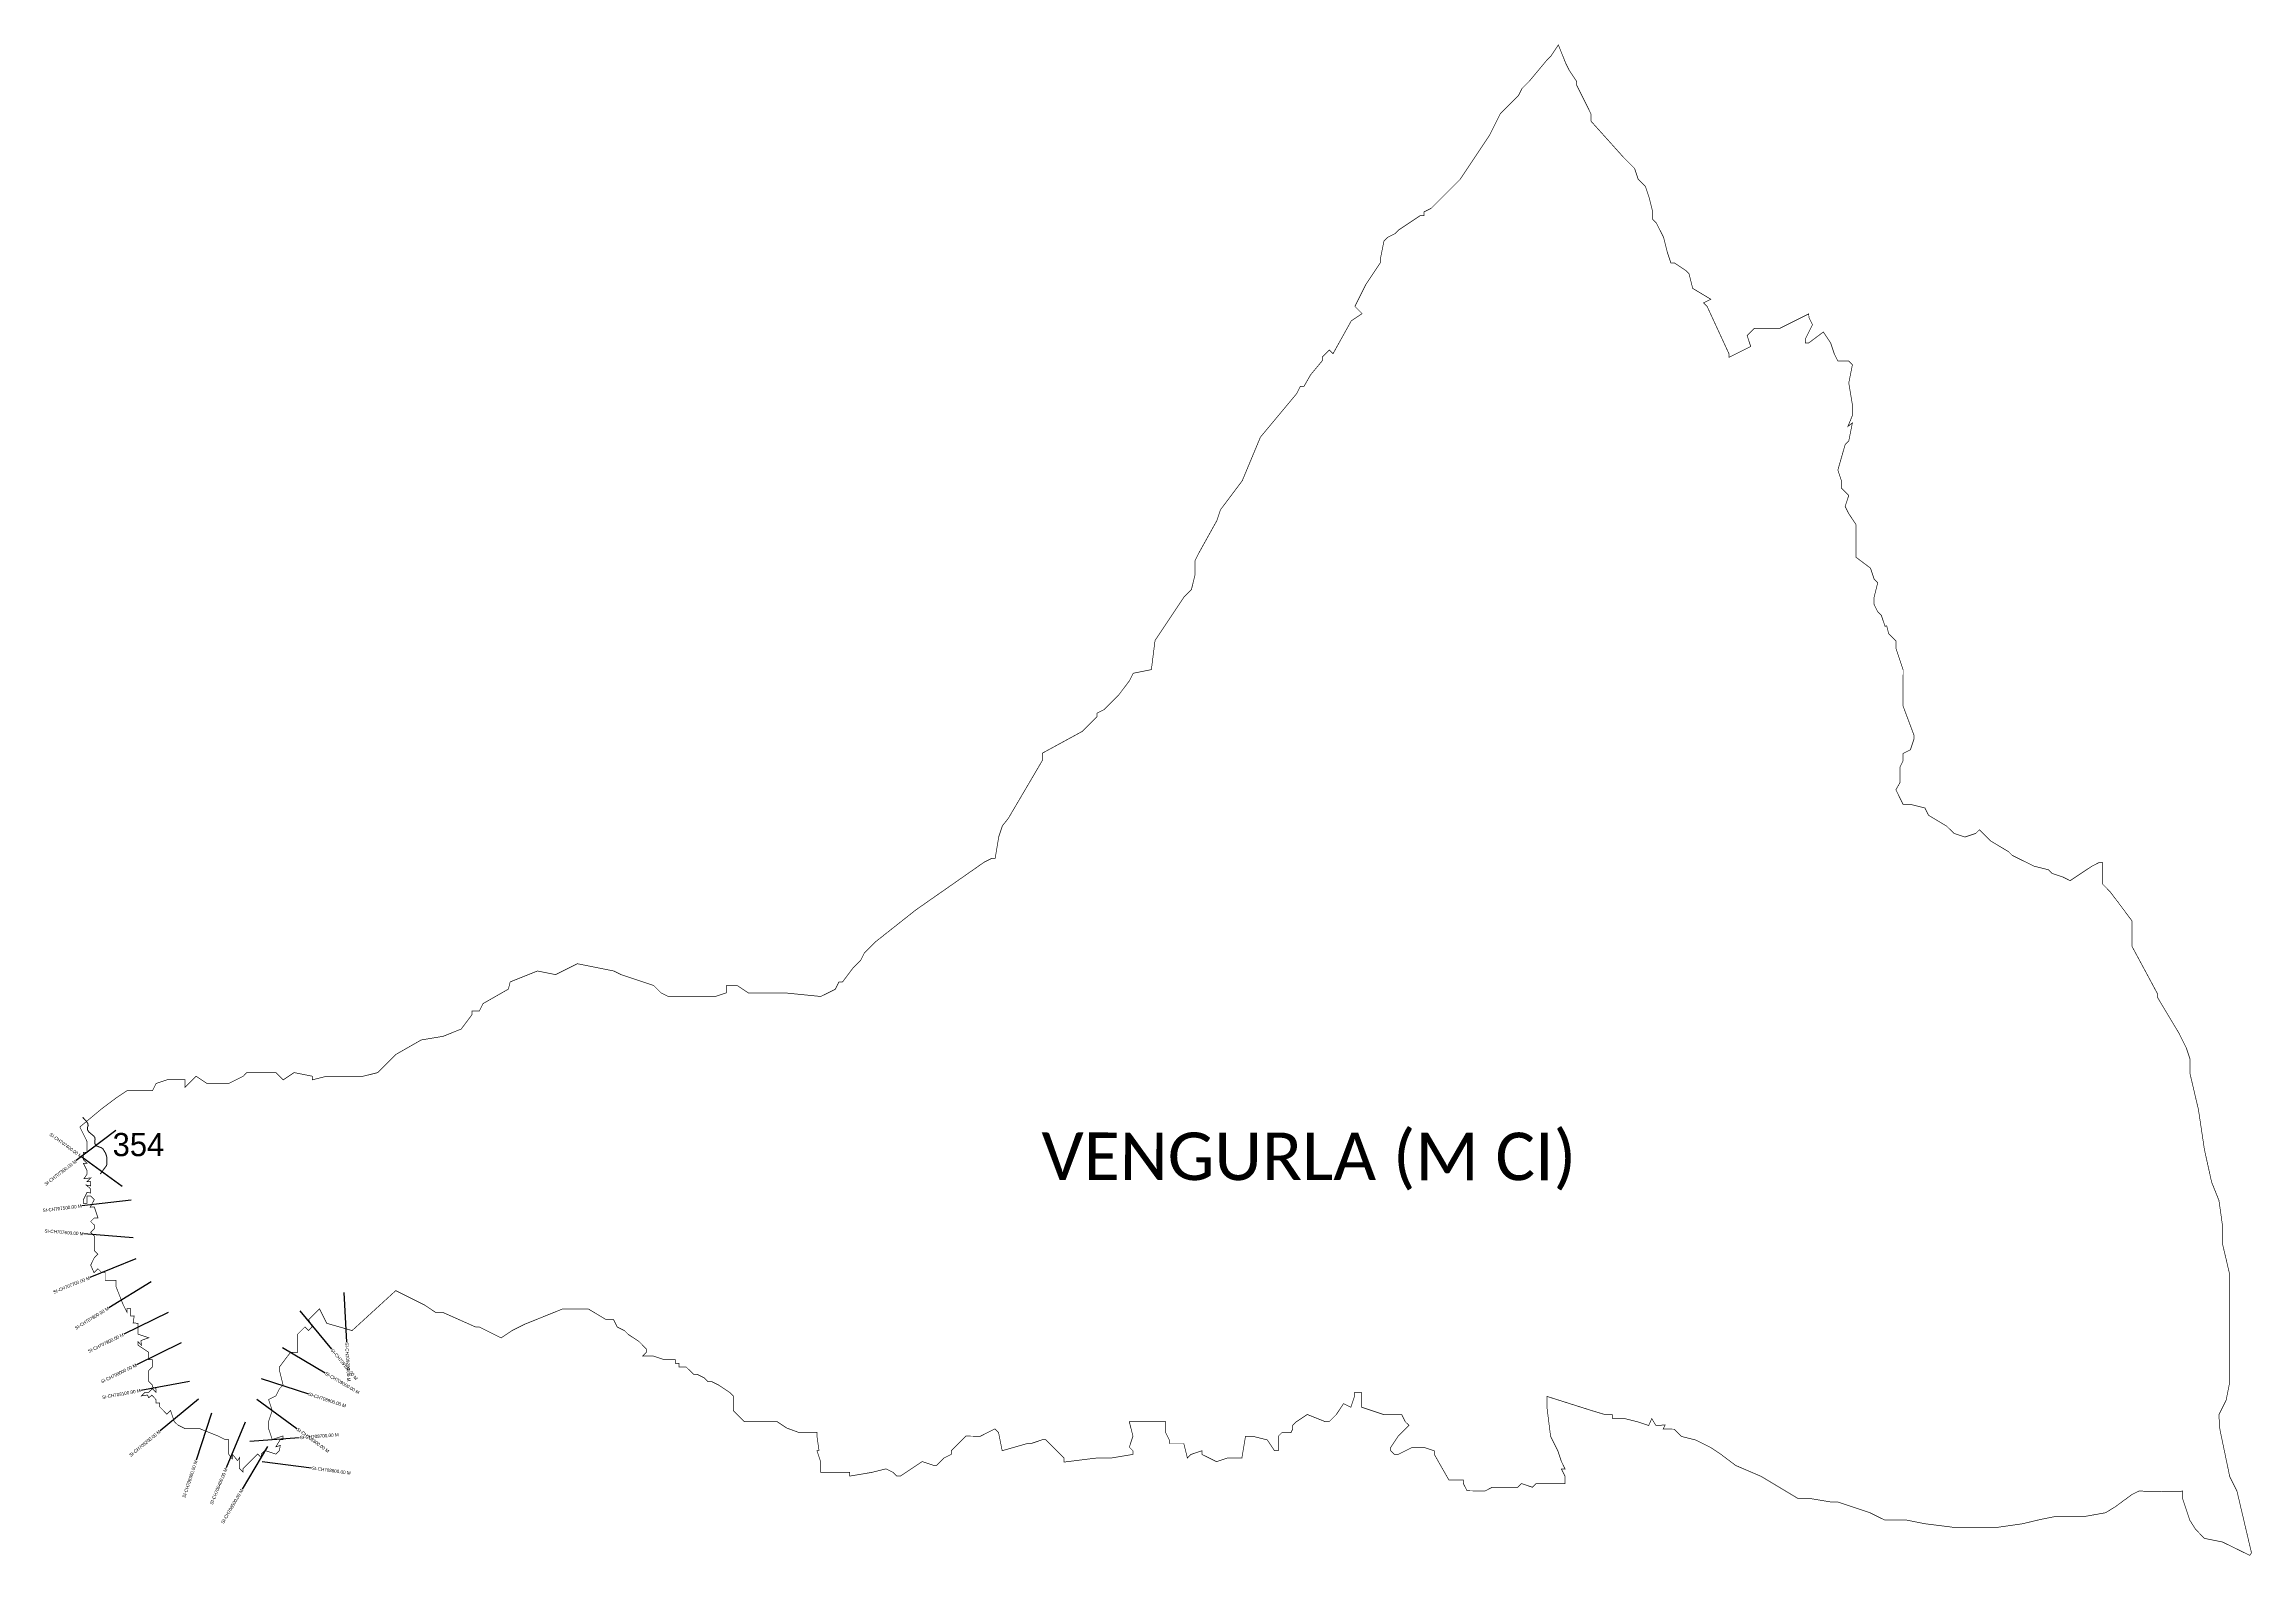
# Model space of a CAD drawing. Header units: metres. Extents: x 351169 to 357842, y 1752946 to 1757514.
import ezdxf
from ezdxf.enums import TextEntityAlignment as Align

# ---------------------------------------------------------------- set-up
doc = ezdxf.new("R2010")
doc.units = ezdxf.units.M
for name, color, linetype in [('CS', 134, 'Continuous'), ('CSMark', 6, 'Continuous'), ('NATURALLY PROTECTED', 3, 'Continuous'), ('VILLAGE NAME', 250, 'Continuous')]:
    doc.layers.add(name, color=color, linetype=linetype)

msp = doc.modelspace()

# ---------------------------------------------------------------- linework, layer by layer
at = {"color": 6, "const_width": 2}
msp.add_lwpolyline([(351276.5, 1754242.2), (351342.4, 1754297.1), (351386.3, 1754330), (351419.2, 1754351.9), (351496.1, 1754351.9), (351507.1, 1754373.8), (351540, 1754384.8), (351594.9, 1754384.8), (351594.9, 1754362.8), (351627.8, 1754395.7), (351660.8, 1754373.8), (351726.6, 1754373.7), (351770.5, 1754395.7), (351781.5, 1754406.7), (351869.4, 1754406.6), (351891.3, 1754384.7), (351924.2, 1754406.6), (351979.1, 1754395.6), (351979.1, 1754384.7), (352023, 1754395.6), (352132.8, 1754395.6), (352176.7, 1754406.5), (352231.7, 1754461.4), (352308.5, 1754505.3), (352341.4, 1754510.8), (352374.4, 1754516.2), (352429.3, 1754538.2), (352462.2, 1754582.1), (352462.2, 1754593), (352480.7, 1754593), (352484.2, 1754593), (352495.2, 1754615), (352572, 1754658.9), (352577.5, 1754680.8), (352659.9, 1754713.7), (352714.8, 1754702.7), (352780.6, 1754735.6), (352890.4, 1754713.7), (352912.4, 1754702.7), (353011.2, 1754669.7), (353033.1, 1754647.7), (353055.1, 1754636.7), (353197.8, 1754636.7), (353230.7, 1754647.6), (353230.7, 1754669.6), (353263.7, 1754669.6), (353296.6, 1754647.6), (353406.4, 1754647.6), (353516.2, 1754636.6), (353560.1, 1754658.5), (353571, 1754680.5), (353582, 1754680.5), (353615, 1754724.4), (353637, 1754746.3), (353647.9, 1754768.3), (353680.9, 1754801.2), (353803.1, 1754897.8), (354010.3, 1755042.6), (354032.3, 1755053.6), (354043.2, 1755053.6), (354054.2, 1755119.4), (354065.2, 1755152.3), (354082.8, 1755174.3), (354186.1, 1755349.9), (354186.1, 1755371.9), (354306.9, 1755437.7), (354350.8, 1755481.6), (354350.8, 1755492.6), (354372.7, 1755503.5), (354416.7, 1755547.5), (354449.6, 1755591.3), (354460.6, 1755613.3), (354515.5, 1755624.2), (354526.5, 1755712.1), (354614.4, 1755843.8), (354636.4, 1755865.7), (354647.3, 1755909.6), (354647.3, 1755953.5), (354658.4, 1755975.5), (354713.3, 1756074.3), (354724.3, 1756107.2), (354790.2, 1756195), (354845.1, 1756326.7), (354954.9, 1756458.4), (354965.9, 1756480.4), (354976.9, 1756480.4), (354996.9, 1756515.3), (355031.8, 1756557.2), (355031.8, 1756568.2), (355053.8, 1756590.1), (355064.7, 1756579.1), (355119.7, 1756677.9), (355152.6, 1756699.9), (355130.7, 1756721.8), (355163.6, 1756787.7), (355207.6, 1756853.5), (355207.6, 1756864.5), (355218.6, 1756919.4), (355229.6, 1756930.4), (355251.5, 1756941.3), (355262.5, 1756952.3), (355328.4, 1756996.2), (355339.3, 1756996.2), (355339.3, 1757007.2), (355361.3, 1757018.2), (355449.2, 1757106), (355537, 1757237.7), (355570, 1757303.5), (355624.9, 1757358.4), (355635.9, 1757380.3), (355657.9, 1757402.3), (355712.8, 1757468.1), (355723.8, 1757479.1), (355745.7, 1757512), (355767.7, 1757457.2), (355778.6, 1757435.2), (355800.6, 1757402.2), (355800.6, 1757391.2), (355844.4, 1757303.4), (355844.4, 1757281.5), (355893.8, 1757226.6), (355943.2, 1757171.6), (355976.1, 1757138.7), (355987.1, 1757105.8), (356009.1, 1757083.8), (356020, 1757050.9), (356031, 1757006.9), (356031, 1756985), (356041.9, 1756974), (356063.9, 1756930.1), (356074.8, 1756886.2), (356085.8, 1756853.2), (356096.8, 1756853.2), (356129.7, 1756831.3), (356140.7, 1756820.3), (356151.6, 1756776.4), (356206.5, 1756743.4), (356184.5, 1756732.4), (356195.5, 1756721.5), (356241, 1756622.9), (356261.4, 1756578.7), (356261.3, 1756567.7), (356327.2, 1756600.6), (356316.3, 1756633.6), (356338.2, 1756655.5), (356415.1, 1756655.5), (356475.5, 1756685.7), (356502.8, 1756699.4), (356502.9, 1756688.4), (356513.9, 1756666.4), (356492.5, 1756623.7), (356492.5, 1756611.6), (356502.9, 1756611.6), (356546.8, 1756644.5), (356568.7, 1756611.5), (356579.7, 1756578.6), (356590.7, 1756556.6), (356623.6, 1756556.6), (356634.6, 1756545.6), (356623.6, 1756490.7), (356634.5, 1756424.9), (356634.5, 1756392), (356620.9, 1756359), (356634.5, 1756370), (356623.5, 1756315.1), (356612.6, 1756304.1), (356590.6, 1756227.3), (356601.5, 1756194.3), (356601.5, 1756172.4), (356623.5, 1756150.5), (356612.5, 1756117.5), (356622.8, 1756096.8), (356645.4, 1756062.6), (356645.4, 1755963.8), (356689.3, 1755930.8), (356700.2, 1755897.9), (356711.2, 1755886.9), (356700.2, 1755843), (356700.2, 1755821.1), (356710.5, 1755800.4), (356711.2, 1755799.1), (356722.1, 1755788.1), (356733.1, 1755755.2), (356738.3, 1755756.5), (356744.1, 1755733.2), (356750.5, 1755726.8), (356766, 1755711.3), (356766, 1755689.3), (356788, 1755623.4), (356787.9, 1755513.6), (356820.8, 1755425.8), (356820.8, 1755414.8), (356813.4, 1755392.5), (356809.8, 1755381.9), (356787.9, 1755370.9), (356787.9, 1755349), (356778.5, 1755330.3), (356778.5, 1755283.1), (356765.9, 1755261.2), (356787.8, 1755217.2), (356809.8, 1755217.2), (356853.7, 1755206.2), (356864.6, 1755184.3), (356919.5, 1755151.3), (356941.5, 1755129.4), (356974.4, 1755118.4), (357007.3, 1755129.3), (357018.3, 1755140.3), (357051.2, 1755107.4), (357106.1, 1755074.4), (357117.1, 1755063.4), (357183, 1755030.5), (357226.8, 1755019.5), (357237.8, 1755008.5), (357270.8, 1754997.5), (357292.7, 1754986.5), (357358.6, 1755030.4), (357380.5, 1755041.4), (357391.5, 1755041.4), (357391.5, 1754976.7), (357391.5, 1754975.5), (357413.4, 1754953.5), (357436.2, 1754923.2), (357479.3, 1754865.7), (357479.3, 1754788.8), (357556.1, 1754646.1), (357556.1, 1754635.1), (357621.9, 1754525.3), (357643.8, 1754481.4), (357654.8, 1754448.5), (357654.8, 1754404.5), (357680.5, 1754295), (357693.5, 1754208.4), (357698.6, 1754174), (357720.5, 1754075.2), (357742.5, 1754020.3), (357753.4, 1753943.4), (357753.4, 1753888.5), (357764.4, 1753841.9), (357775.3, 1753795.2), (357775.2, 1753524.6), (357775.2, 1753471.4), (357764.2, 1753416.5), (357742.2, 1753372.6), (357745.4, 1753328.3), (357775.1, 1753185.9), (357797, 1753142), (357840.9, 1752955.4), (357835.8, 1752947.8), (357753.1, 1752988.3), (357698.2, 1752999.3), (357671.5, 1753027.2), (357654.3, 1753054.2), (357632.4, 1753120.1), (357632.7, 1753138.2), (357632.7, 1753142.1), (357608.8, 1753140.1), (357500.6, 1753142.1), (357478.7, 1753131.2), (357430.6, 1753095.7), (357399.9, 1753076.7), (357335.9, 1753065.3), (357248.1, 1753065.3), (357203, 1753056.4), (357149.3, 1753043.5), (357072.4, 1753032.5), (356969.5, 1753032.5), (356940.7, 1753032.5), (356852.9, 1753043.6), (356798, 1753054.5), (356732.1, 1753054.6), (356688.2, 1753076.5), (356589.4, 1753109.5), (356567.5, 1753109.5), (356515, 1753118.3), (356501.6, 1753120.5), (356468.7, 1753120.5), (356358.9, 1753186.4), (356282.1, 1753219.4), (356238.2, 1753252.4), (356205.3, 1753274.3), (356161.4, 1753296.3), (356117.4, 1753307.3), (356095.5, 1753329.2), (356062.6, 1753329.3), (356068.5, 1753341.9), (356040.6, 1753340.3), (356028.1, 1753361), (356018.7, 1753340.3), (355986.2, 1753351.1), (355941.8, 1753362.2), (355908.9, 1753362.2), (355908.9, 1753373.2), (355887, 1753373.2), (355846.4, 1753385.4), (355711.3, 1753428.2), (355711.3, 1753395.2), (355722.2, 1753307.4), (355744.2, 1753263.5), (355754.6, 1753232.3), (355766.1, 1753208.6), (355755.1, 1753208.6), (355766.1, 1753186.6), (355766.1, 1753164.7), (355720.5, 1753164.7), (355678.3, 1753164.7), (355667.3, 1753153.7), (355634.4, 1753164.8), (355623.4, 1753153.8), (355546.5, 1753153.8), (355524.6, 1753142.8), (355469.7, 1753142.9), (355458.7, 1753164.8), (355458.7, 1753175.8), (355414.8, 1753175.8), (355370.9, 1753252.7), (355370.9, 1753263.6), (355338, 1753274.6), (355305.1, 1753274.6), (355261.2, 1753252.7), (355250.2, 1753252.7), (355239.2, 1753263.7), (355239.2, 1753274.7), (355261.2, 1753307.6), (355294.1, 1753340.6), (355283.1, 1753351.5), (355272.2, 1753373.5), (355217.3, 1753373.5), (355151.4, 1753395.4), (355151.4, 1753439.4), (355129.5, 1753439.4), (355129.5, 1753428.4), (355118.5, 1753395.5), (355096.5, 1753406.5), (355074.6, 1753373.5), (355052.6, 1753351.6), (355041.6, 1753351.6), (354986.8, 1753373.6), (354953.8, 1753351.6), (354942.8, 1753340.7), (354942.8, 1753329.7), (354937.3, 1753318.7), (354909.9, 1753318.7), (354898.9, 1753307.7), (354898.9, 1753263.8), (354887.9, 1753263.8), (354865.9, 1753296.8), (354822, 1753307.7), (354800.1, 1753307.7), (354789.1, 1753241.9), (354745.2, 1753241.9), (354712.2, 1753231), (354680.4, 1753246.9), (354668.3, 1753252.9), (354668.3, 1753263.9), (354635.4, 1753252.9), (354624.4, 1753241.9), (354613.5, 1753285.9), (354569.6, 1753285.9), (354569.6, 1753296.9), (354558.6, 1753318.8), (354558.6, 1753351.8), (354448.8, 1753351.8), (354459.8, 1753307.9), (354448.8, 1753274.9), (354459.8, 1753264), (354459.8, 1753253), (354407.5, 1753244.3), (354393.9, 1753242), (354365.2, 1753242), (354350, 1753242), (354251.2, 1753229.7), (354251.2, 1753242.1), (354196.3, 1753297), (354185.3, 1753297), (354152.4, 1753286), (354141.4, 1753286.1), (354064.6, 1753264.1), (354053.6, 1753319), (354042.6, 1753330), (353998.7, 1753308), (353954.8, 1753308.1), (353910.9, 1753264.2), (353910.9, 1753253.2), (353888.9, 1753242.2), (353866.9, 1753220.3), (353856, 1753220.3), (353823, 1753231.3), (353757.1, 1753187.4), (353746.1, 1753187.4), (353735.2, 1753198.4), (353713.2, 1753209.3), (353669.3, 1753198.4), (353603.4, 1753187.4), (353603.4, 1753198.4), (353515.6, 1753198.5), (353515.6, 1753231.4), (353504.7, 1753264.3), (353510.8, 1753265.2), (353509, 1753277.6), (353504.7, 1753308.2), (353504.7, 1753319.2), (353449.8, 1753319.2), (353413.3, 1753332.6), (353383.9, 1753352.2), (353285.1, 1753352.2), (353252.2, 1753385.2), (353252.2, 1753429.1), (353241.2, 1753440.1), (353208.3, 1753462), (353186.4, 1753473), (353175.4, 1753473), (353164.4, 1753484), (353142.5, 1753495), (353131.5, 1753495), (353119.3, 1753507.2), (353109.5, 1753516.9), (353087.6, 1753517), (353087.6, 1753527.9), (353076.6, 1753528), (353076.6, 1753538.9), (353043.7, 1753538.9), (353010.8, 1753549.9), (352977.8, 1753549.9), (352988.8, 1753560.9), (352988.8, 1753571.9), (352966.9, 1753593.9), (352937.7, 1753613.3), (352933.9, 1753615.8), (352923, 1753626.8), (352901, 1753637.8), (352890.1, 1753659.7), (352868.1, 1753659.8), (352826.2, 1753684.9), (352813.2, 1753692.7), (352736.4, 1753692.7), (352622.3, 1753646.7), (352582.6, 1753626.9), (352549.7, 1753605), (352483.9, 1753637.9), (352472.9, 1753637.9), (352374.1, 1753681.9), (352352.1, 1753681.9), (352340.9, 1753689.4), (352319.2, 1753703.9), (352231.4, 1753747.8), (352099.6, 1753627.1), (352022.8, 1753649.1), (352000.8, 1753693), (351967.9, 1753660.1), (351978.8, 1753638.1), (351967.9, 1753627.1), (351956.9, 1753638.1), (351934.9, 1753616.2), (351934.9, 1753561.3), (351913.2, 1753561.3), (351880, 1753517.4), (351880, 1753506.4), (351891, 1753462.5), (351880, 1753451.5), (351869, 1753429.6), (351847, 1753418.6), (351858, 1753385.7), (351847, 1753352.7), (351847, 1753330.8), (351857.1, 1753300.6), (351858, 1753297.8), (351890.9, 1753308.8), (351890.9, 1753297.8), (351882.5, 1753297.8), (351869, 1753275.9), (351882.3, 1753280), (351879.9, 1753264.9), (351868.9, 1753253.9), (351836, 1753264.9), (351825, 1753254), (351825, 1753243), (351814.1, 1753254), (351801.3, 1753241.3), (351770.1, 1753210), (351770.1, 1753199.1), (351759.1, 1753210.1), (351759.1, 1753227.4), (351759.2, 1753243), (351753.1, 1753234.3), (351737.2, 1753254), (351737, 1753239.1), (351726.2, 1753254), (351726.2, 1753297.9), (351715.3, 1753297.9), (351693.3, 1753308.9), (351660.1, 1753322.2), (351638.4, 1753330.9), (351594.5, 1753330.9), (351572.6, 1753341.9), (351561.6, 1753352.8), (351550.6, 1753385.8), (351540.4, 1753375.6), (351539.6, 1753374.8), (351517.7, 1753396.8), (351517.7, 1753407.8), (351506.7, 1753407.8), (351506.7, 1753418.7), (351494.3, 1753431.8), (351484.8, 1753424.2), (351480.9, 1753432.4), (351462.8, 1753429.7), (351473.8, 1753440.7), (351484.8, 1753440.7), (351495.7, 1753451.7), (351506.7, 1753440.7), (351506.7, 1753451.7), (351495.7, 1753457.2), (351495.8, 1753462.7), (351484.8, 1753473.6), (351484.8, 1753506.6), (351495.8, 1753517.5), (351495.8, 1753539.5), (351484.8, 1753539.5), (351484.8, 1753561.5), (351451.9, 1753583.4), (351451.9, 1753594.4), (351462.9, 1753583.4), (351461.1, 1753596.9), (351484.8, 1753605.4), (351451.9, 1753616.4), (351451.9, 1753649.3), (351437.6, 1753649.8), (351440.9, 1753671.3), (351430, 1753671.3), (351430, 1753693.2), (351419, 1753693.2), (351419, 1753682.2), (351411.3, 1753697.7), (351408, 1753704.2), (351389.2, 1753751.5), (351386.1, 1753759.1), (351385.8, 1753779.3), (351353.1, 1753779.3), (351353.1, 1753803), (351342.2, 1753803), (351331.2, 1753814), (351319.5, 1753801.9), (351309.3, 1753825), (351320.2, 1753846.9), (351331.2, 1753857.9), (351320.2, 1753868.9), (351320.3, 1753905.5), (351320.3, 1753912.8), (351309.3, 1753923.8), (351320.3, 1753934.8), (351320.3, 1753945.8), (351309.3, 1753956.7), (351320.3, 1753967.7), (351331.3, 1753967.7), (351320.3, 1754000.7), (351307.9, 1753999.9), (351320.3, 1754022.6), (351309.3, 1754033.6), (351298.4, 1754033.6), (351298.4, 1754011.6), (351287.4, 1754011.6), (351287.4, 1754022.6), (351298.4, 1754044.6), (351309.5, 1754042.7), (351309.3, 1754055.5), (351295.5, 1754066.9), (351309.3, 1754064.3), (351309.4, 1754077.5), (351298.4, 1754077.5), (351309.4, 1754088.5), (351288.8, 1754085.9), (351296.2, 1754096.4), (351298.4, 1754099.5), (351298.4, 1754110.4), (351287.4, 1754132.4), (351298.4, 1754132.4), (351287.4, 1754143.4), (351287.4, 1754165.3), (351298.4, 1754165.5), (351298.4, 1754191.9), (351298.4, 1754198.2), (351276.5, 1754242.2)], dxfattribs=at)
at = {"layer": 'CS'}
for p, q in [((351385.1, 1754231.7), (351265.9, 1754140.6)), ((351404, 1754062.8), (351282.9, 1754151.3)), ((351431.7, 1754021.3), (351282.8, 1754003.8)), ((351438.2, 1753907.7), (351288.6, 1753919.2)), ((351446.2, 1753843.7), (351307.1, 1753787.5)), ((351491.8, 1753774.7), (351364, 1753696)), ((352074.4, 1753742.1), (352083, 1753592.3)), ((351543.9, 1753681.5), (351409.1, 1753615.8)), ((351941.1, 1753686.4), (352037.2, 1753571.2)), ((351583.1, 1753589.6), (351448.1, 1753524.1)), ((351888.9, 1753575.6), (352018.1, 1753499.4)), ((351824.7, 1753482.4), (351967.3, 1753435.9)), ((351608.4, 1753473.7), (351460.9, 1753446.5)), ((351635.5, 1753419.6), (351519.6, 1753324.5)), ((351811.5, 1753419.9), (351932.6, 1753331.4)), ((351675, 1753377.9), (351628.2, 1753235.4)), ((351776.6, 1753350.7), (351719.2, 1753212.1)), ((351843.5, 1753276.8), (351767.3, 1753147.7)), ((351790.4, 1753292.5), (351940, 1753303.6)), ((351828.1, 1753231.3), (351976.9, 1753211.9))]:
    msp.add_line(p, q, dxfattribs=at)
at = {"layer": 'NATURALLY PROTECTED', "const_width": 3, "flags": 128}
msp.add_lwpolyline([(351285.1, 1754271.9), (351285.9, 1754270.7), (351294.6, 1754261.6), (351300.3, 1754253.7), (351301.7, 1754247.4), (351299.3, 1754239.4), (351299.8, 1754233.6), (351304.6, 1754226.5), (351313, 1754219.6), (351318.8, 1754214.8), (351321.9, 1754210.5), (351322.5, 1754205.6), (351321.4, 1754193.8), (351323.1, 1754189.4), (351326.1, 1754185.4), (351334.9, 1754182.1), (351342.9, 1754179.1), (351346.8, 1754175.5), (351350.3, 1754169.7), (351354.7, 1754162.3), (351358.1, 1754151.2), (351358.6, 1754135.4), (351357.5, 1754126.3), (351348.5, 1754114), (351338.2, 1754099.9)], dxfattribs=at)

# ---------------------------------------------------------------- texts
at = {"insert": (351375.6, 1754224.2), "char_height": 70, "attachment_point": 1}
msp.add_mtext_dynamic_manual_height_columns('354', width=95.172, gutter_width=1, heights=[0], dxfattribs=at)
at = {"layer": 'CSMark'}
for s, rotation, p in [('SI-CH707400.00 M', 323.84587, (351282.1, 1754151.9)), ('SI-CH707300.00 M', 37.36147, (351265.1, 1754140)), ('SI-CH707500.00 M', 6.69026, (351281.8, 1754003.7)), ('SI-CH707600.00 M', 355.60365, (351287.6, 1753919.3)), ('SI-CH707700.00 M', 22.01217, (351306.2, 1753787.1)), ('SI-CH707800.00 M', 31.61673, (351363.2, 1753695.5)), ('SI-CH707900.00 M', 25.95978, (351408.2, 1753615.4)), ('SI-CH708000.00 M', 25.89812, (351447.2, 1753523.6)), ('SI-CH708100.00 M', 10.44978, (351459.9, 1753446.3)), ('SI-CH708200.00 M', 39.38313, (351518.8, 1753323.8)), ('SI-CH708300.00 M', 71.79119, (351627.9, 1753234.4)), ('SI-CH708400.00 M', 67.50505, (351718.8, 1753211.2)), ('SI-CH708500.00 M', 59.45473, (351766.8, 1753146.8))]:
    msp.add_text(s, height=10, rotation=rotation, dxfattribs=at).set_placement(p, align=Align.MIDDLE_RIGHT)
for s, rotation, p in [('SI-CH709100.00 M', 309.82348, (352037.8, 1753570.5)), ('SI-CH709200.00 M', 273.28915, (352083.1, 1753591.3)), ('SI-CH709000.00 M', 329.4311, (352018.9, 1753498.9)), ('SI-CH708900.00 M', 341.96447, (351968.3, 1753435.6)), ('SI-CH708800.00 M', 323.82962, (351933.4, 1753330.8)), ('SI-CH708700.00 M', 4.25909, (351941, 1753303.7)), ('SI-CH708600.00 M', 352.56421, (351977.9, 1753211.8))]:
    msp.add_text(s, height=10, rotation=rotation, dxfattribs=at).set_placement(p, align=Align.MIDDLE_LEFT)
at = {"layer": 'VILLAGE NAME', "insert": (354183.7, 1754225.7), "char_height": 143.7, "attachment_point": 1, "rotation": 359.9793}
msp.add_mtext_dynamic_manual_height_columns('{\\fCalibri|b0|i0|c0|p34;VENGURLA (M CI)}', width=1886.982, gutter_width=718.5, heights=[0], dxfattribs=at)

doc.saveas('drawing.dxf')
